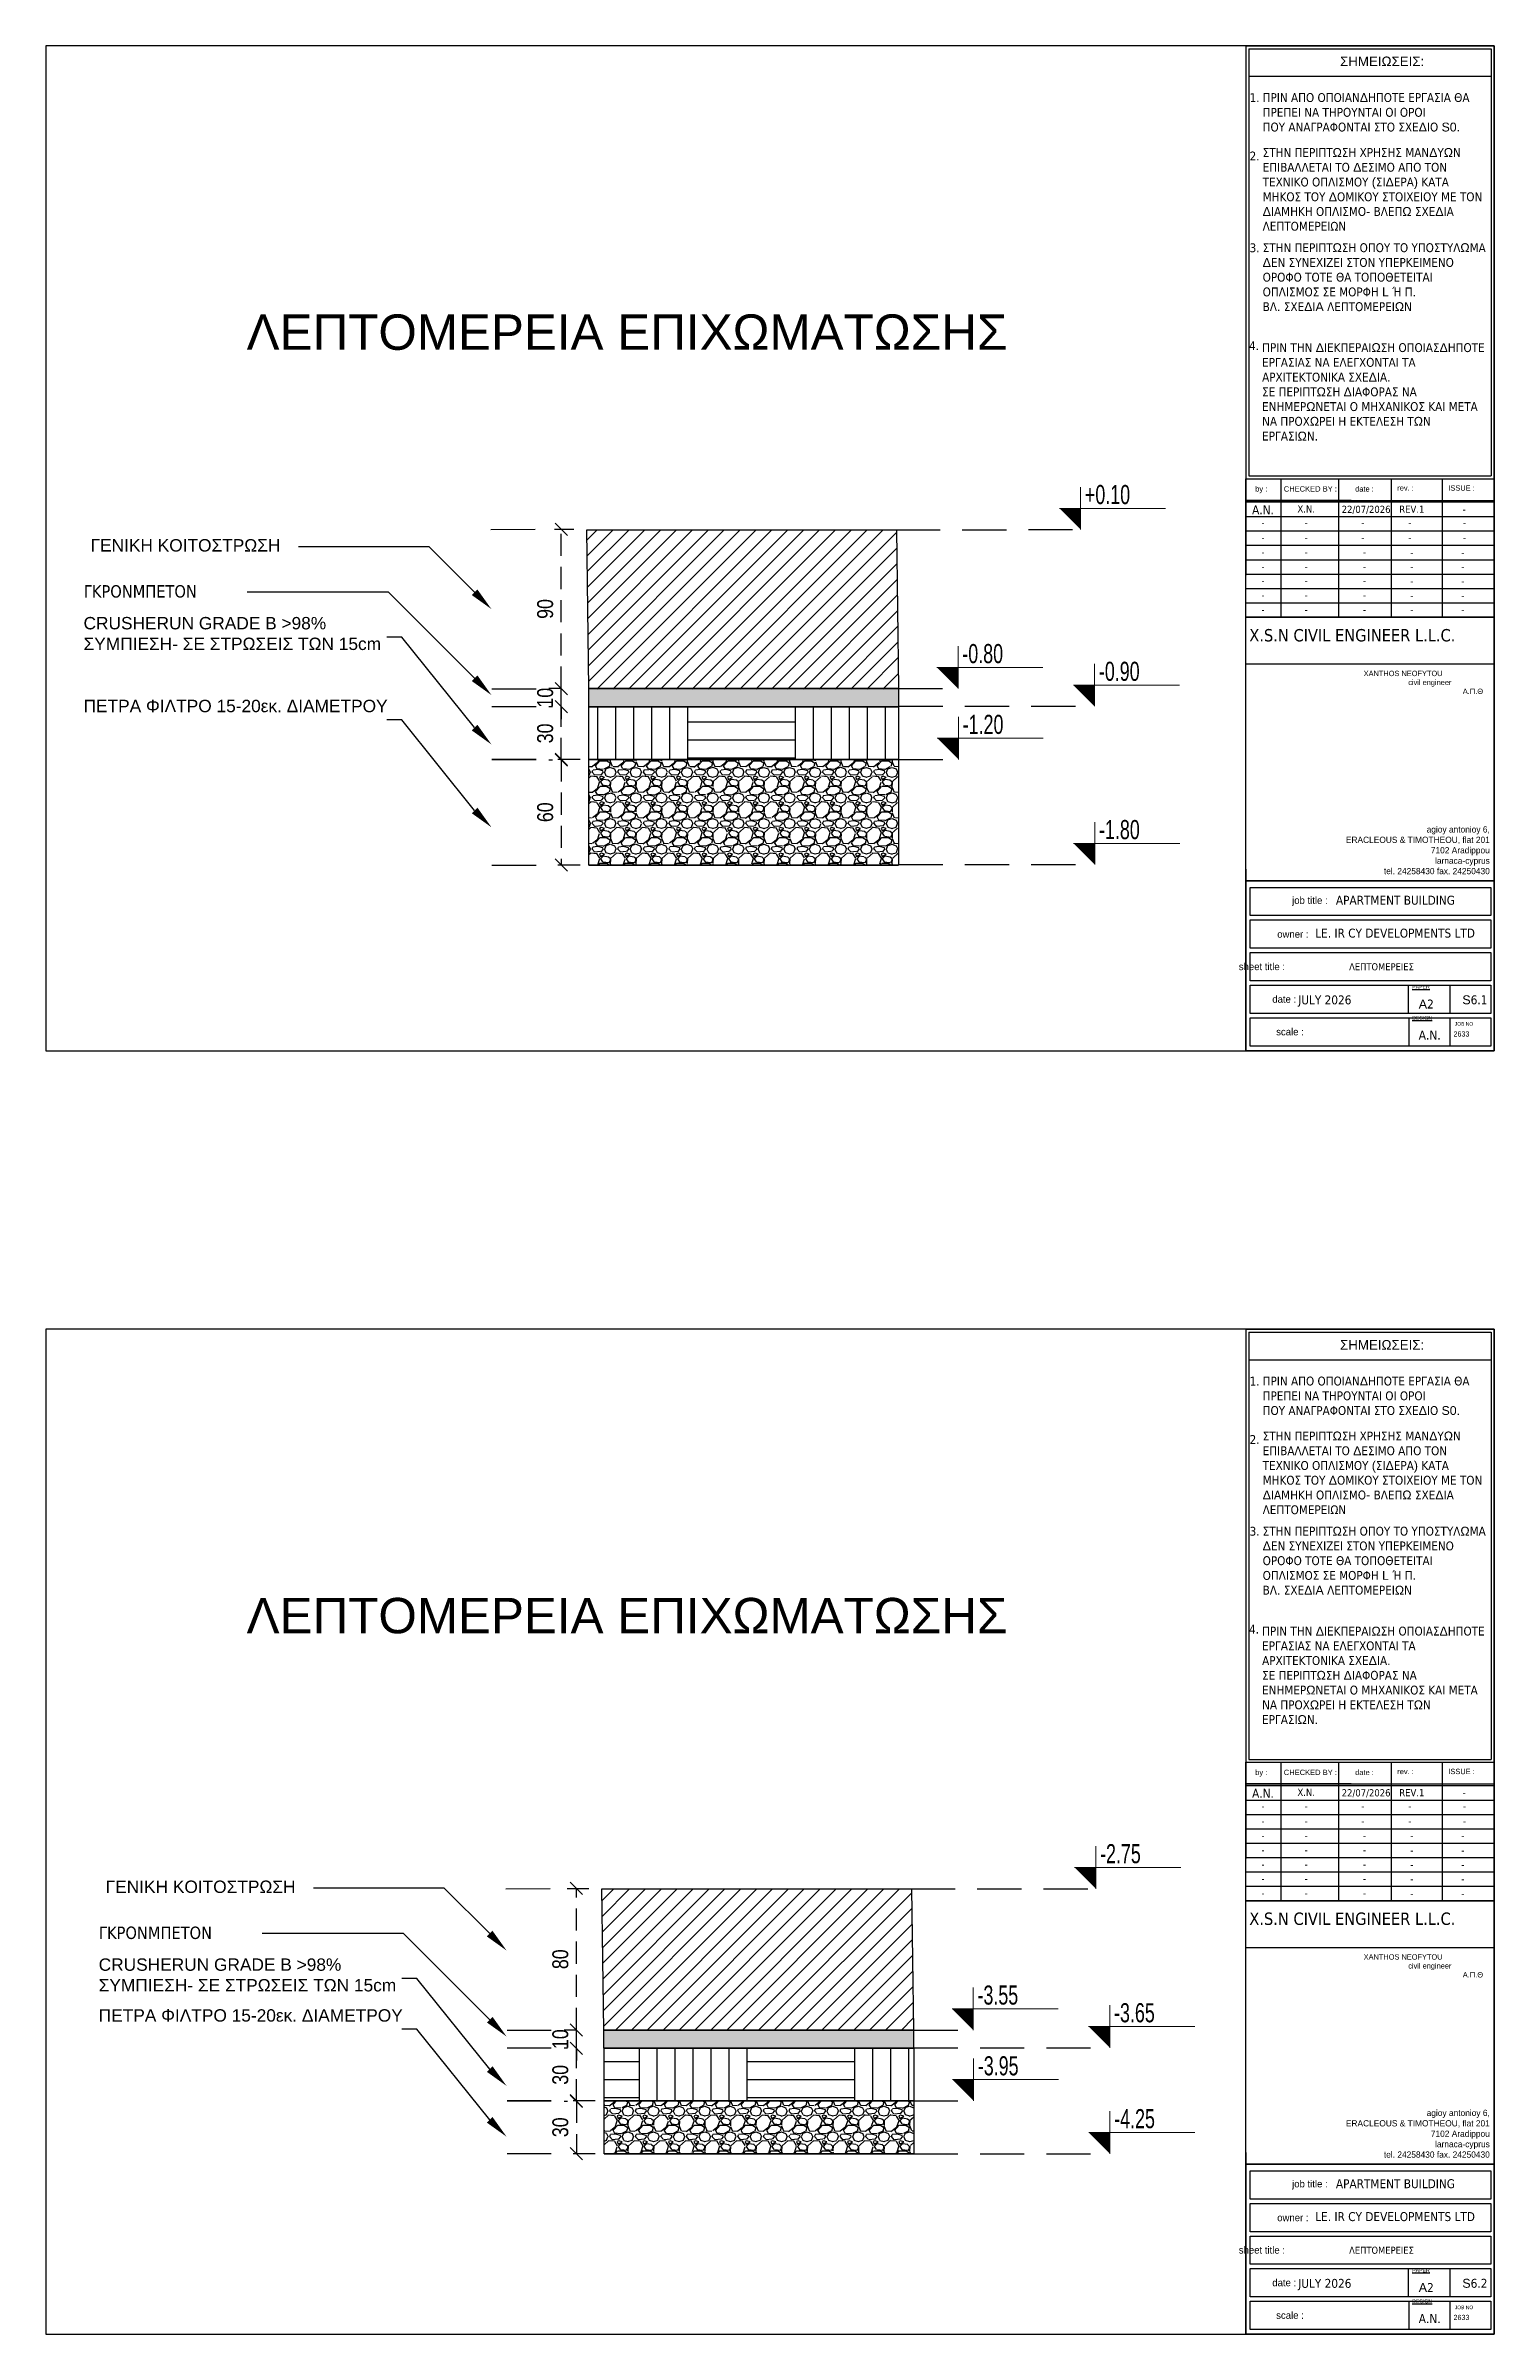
# Model space of a CAD drawing. Header units: millimetres. Extents: x -2171 to 1563, y -1758 to -1505.
# Drawn here: x -1830.8 to -1789.8, y -1656.3 to -1591.6 of the extents above; entities that cross this region are included whole.
import ezdxf

# ---------------------------------------------------------------- set-up
doc = ezdxf.new("R2010")
doc.units = ezdxf.units.MM
doc.header["$PDMODE"] = 32
doc.linetypes.add('DASHED2', pattern=[0.375, 0.25, -0.125])
doc.linetypes.add('HIDDEN', pattern=[0.375, 0.25, -0.125])
doc.layers.get('Defpoints').update_dxf_attribs({"color": 6})
for name, color, linetype in [('-S-A3 PAGE', 3, 'Continuous'), ('-S-DIMS', 2, 'Continuous'), ('-S-HATCH', 103, 'Continuous'), ('-S_TEXT', 3, 'Continuous'), ('ANOIGMATA', 7, 'Continuous'), ('Col_Det_Fill', 7, 'Continuous'), ('pinakaki', 153, 'Continuous'), ('Sect_Fill', 7, 'Continuous'), ('Text_Col_4', 7, 'Continuous')]:
    doc.layers.add(name, color=color, linetype=linetype)
doc.layers.add('dimension-in', color=1, linetype='Continuous', lineweight=9)
doc.layers.add('TEXT', color=20, linetype='Continuous', lineweight=13)
doc.styles.add('1-100', font='arial.ttf', dxfattribs={"width": 0.8})
doc.styles.get("Standard").update_dxf_attribs({"font": 'tahoma.ttf'})
doc.styles.add('ypsos', font='gr-s.shx', dxfattribs={"width": 0.7})
doc.dimstyles.new('Copy of 1-100', dxfattribs={"dimtxt": 0.18, "dimasz": 0.14, "dimexe": 0.14, "dimexo": 0.1, "dimgap": 0.09, "dimtad": 1, "dimdec": 0, "dimlfac": 100, "dimrnd": 5, "dimzin": 5, "dimdsep": 46, "dimtxsty": '1-100', "dimblk": 'OBLIQUE', "dimcen": 0.09, "dimclrd": 1, "dimclre": 1, "dimclrt": 2, "dimadec": 0, "dimazin": 0, "dimtfac": 1, "dimtdec": 0, "dimtix": 1, "dimtmove": 2, "dimatfit": 3, "dimfxl": 5, "dimfxlon": 1, "dimtolj": 1, "dimtzin": 5, "dimarcsym": 0})

msp = doc.modelspace()

# ---------------------------------------------------------------- texts
at = {"layer": '-S_TEXT', "char_height": 1, "attachment_point": 1}
for insert in [(-1825.096311003261, -1599.183474256541), (-1825.096311003265, -1635.453912614936)]:
    msp.add_mtext_dynamic_manual_height_columns('{\\fArial|b0|i0|c161|p34;ΛΕΠΤΟΜΕΡΕΙA\\fArial|b0|i0|c186|p34; \\fArial|b0|i0|c161|p34;ΕΠΙΧ\\fArial|b0|i0|c186|p34;Ω\\fArial|b0|i0|c161|p34;ΜΑΤ\\fArial|b0|i0|c186|p34;Ω\\fArial|b0|i0|c161|p34;ΣΗΣ}', width=26.52979636263626, gutter_width=1, heights=[0], dxfattribs=dict(at, insert=insert))
at = {"layer": 'ANOIGMATA', "char_height": 0.2, "width": 4.57510697880548, "attachment_point": 1}
for insert in [(-1793.926492556998, -1617.518009460443), (-1793.926492557002, -1653.788447818838)]:
    msp.add_mtext('{\\fTahoma|b0|i0|c161|p34;\\C7;ΛΕΠΤΟΜΕΡΕΙΕΣ}', dxfattribs=dict(at, insert=insert))
at = {"layer": 'ANOIGMATA', "char_height": 0.2523437499999999, "attachment_point": 1}
for s, insert in [('{\\fArial|b0|i0|c186|p34;S}6{\\fTahoma|b0|i0|c0|p34;.1}', (-1790.725734439921, -1618.426120904477)), ('{\\fArial|b0|i0|c186|p34;S}6{\\fTahoma|b0|i0|c0|p34;.2}', (-1790.725734439926, -1654.696559262872))]:
    msp.add_mtext_dynamic_manual_height_columns(s, width=10.89315710454935, gutter_width=1, heights=[0], dxfattribs=dict(at, insert=insert))

# ---------------------------------------------------------------- blocks, each defined once
blk = doc.blocks.new('_Oblique')
at = {"color": 0, "linetype": 'ByBlock', "lineweight": -2}
blk.add_line((-0.5, -0.5), (0.5, 0.5), dxfattribs=at)
blk = doc.blocks.new('*D2257')
at = {"layer": 'Defpoints', "color": 0, "ltscale": 0.5}
for p in [(4.194492846743944, 0.6785047684719561), (4.194492847398871, 0.6785047684719561), (4.194492847107787, 0.3778267288677548)]:
    blk.add_point(p, dxfattribs=at)
at = {"layer": 'Text_Col_4', "color": 1, "linetype": 'HIDDEN', "lineweight": -2, "ltscale": 0.5}
for p, q in [((4.144492846743944, 0.6785047684719561), (4.12449284739887, 0.6785047684719561)), ((4.144492847107787, 0.3778267288677548), (4.12449284739887, 0.3778267288677548))]:
    blk.add_line(p, q, dxfattribs=at)
at = {"layer": 'Text_Col_4', "color": 1, "linetype": 'DASHED2', "lineweight": -2, "ltscale": 0.5}
blk.add_line((4.194492847398871, 0.3778267288677548), (4.194492847398871, 0.6785047684719561), dxfattribs=at)
at = {"layer": 'Text_Col_4', "color": 1, "lineweight": -2, "ltscale": 0.5, "xscale": 0.07, "yscale": 0.07, "zscale": 0.07}
for p, rotation in [((4.194492847398871, 0.6785047684719561), 90), ((4.194492847398871, 0.3778267288677548), 270)]:
    blk.add_blockref('_Oblique', p, dxfattribs=dict(at, rotation=rotation))
at = {"layer": 'Text_Col_4', "color": 2, "ltscale": 0.5, "insert": (4.103510582733113, 0.5281657486698554), "char_height": 0.09, "attachment_point": 5, "rotation": 90, "style": '1-100'}
blk.add_mtext('\\A1;30', dxfattribs=at)
blk = doc.blocks.new('*D2258')
at = {"layer": 'Defpoints', "color": 0, "ltscale": 0.5}
for p in [(4.194492847486097, 0.7812000211309889), (4.194492847762628, 0.7812000211309889), (4.194492847762628, 0.6785047681081982)]:
    blk.add_point(p, dxfattribs=at)
at = {"layer": 'Text_Col_4', "color": 1, "linetype": 'HIDDEN', "lineweight": -2, "ltscale": 0.5}
for p, q in [((4.144492847486097, 0.7812000211309889), (4.124492847762628, 0.7812000211309889)), ((4.144492847762629, 0.6785047681081982), (4.124492847762628, 0.6785047681081982))]:
    blk.add_line(p, q, dxfattribs=at)
at = {"layer": 'Text_Col_4', "color": 1, "linetype": 'DASHED2', "lineweight": -2, "ltscale": 0.5}
for p, q in [((4.194492847762628, 0.7812000211309889), (4.194492847762628, 0.8512000211309889)), ((4.194492847762628, 0.6785047681081982), (4.194492847762628, 0.7812000211309889)), ((4.194492847762628, 0.6785047681081982), (4.194492847762628, 0.6085047681081981))]:
    blk.add_line(p, q, dxfattribs=at)
at = {"layer": 'Text_Col_4', "color": 1, "lineweight": -2, "ltscale": 0.5, "xscale": 0.07, "yscale": 0.07, "zscale": 0.07}
for p, rotation in [((4.194492847762628, 0.7812000211309889), 270), ((4.194492847762628, 0.6785047681081982), 90)]:
    blk.add_blockref('_Oblique', p, dxfattribs=dict(at, rotation=rotation))
at = {"layer": 'Text_Col_4', "color": 2, "ltscale": 0.5, "insert": (4.103541278867676, 0.7298523946195935), "char_height": 0.09, "attachment_point": 5, "rotation": 90, "style": '1-100'}
blk.add_mtext('\\A1;10', dxfattribs=at)
blk = doc.blocks.new('ypsos')
for p, q in [((5.68e-14, 0.3999999999999986), (0, 0)), ((-0.1999999999999886, 0.2000000000000028), (0.7999999999988177, 0.2000000000000028))]:
    blk.add_line(p, q)
blk.add_solid([(-0.1999999999999886, 0.2000000000000028), (0, 0.2000000000000028), (0, 0)])
at = {"style": 'ypsos', "width": 0.7}
blk.add_attdef('+10.00', (0.0400000000000205, 0.2399999999999949), '', height=0.18, dxfattribs=at)
blk = doc.blocks.new('*D2262')
at = {"layer": 'Defpoints', "color": 0, "ltscale": 0.5}
for p in [(4.350509688725853, 0.3812000211077051), (4.194492847107787, -0.2161047262565458), (4.350509688725853, -0.2161047262565458)]:
    blk.add_point(p, dxfattribs=at)
at = {"layer": 'Text_Col_4', "color": 1, "linetype": 'HIDDEN', "lineweight": -2, "ltscale": 0.5}
for p, q in [((4.300509688725853, 0.3812000211077051), (4.124492847107787, 0.3812000211077051)), ((4.300509688725853, -0.2161047262565458), (4.124492847107787, -0.2161047262565458))]:
    blk.add_line(p, q, dxfattribs=at)
at = {"layer": 'Text_Col_4', "color": 1, "linetype": 'DASHED2', "lineweight": -2, "ltscale": 0.5}
blk.add_line((4.194492847107787, 0.3812000211077051), (4.194492847107787, -0.2161047262565458), dxfattribs=at)
at = {"layer": 'Text_Col_4', "color": 1, "lineweight": -2, "ltscale": 0.5, "xscale": 0.07, "yscale": 0.07, "zscale": 0.07}
for p, rotation in [((4.194492847107787, 0.3812000211077051), 90), ((4.194492847107787, -0.2161047262565458), 270)]:
    blk.add_blockref('_Oblique', p, dxfattribs=dict(at, rotation=rotation))
at = {"layer": 'Text_Col_4', "color": 2, "ltscale": 0.5, "insert": (4.103541278212835, 0.08254764742557966), "char_height": 0.09, "attachment_point": 5, "rotation": 90, "style": '1-100'}
blk.add_mtext('\\A1;60', dxfattribs=at)
blk = doc.blocks.new('*D2264')
at = {"layer": 'Defpoints', "color": 0, "ltscale": 0.5}
for p in [(4.105806844641341, 1.681786451913151), (4.194492847486097, 1.681786451913151), (4.208772330398546, 0.7812000211309889)]:
    blk.add_point(p, dxfattribs=at)
at = {"layer": 'Text_Col_4', "color": 1, "linetype": 'HIDDEN', "lineweight": -2, "ltscale": 0.5}
for p, q in [((4.155806844641341, 1.681786451913151), (4.264492847486097, 1.681786451913151)), ((4.194492847486097, 0.7812000211309889), (4.124492847486096, 0.7812000211309889))]:
    blk.add_line(p, q, dxfattribs=at)
at = {"layer": 'Text_Col_4', "color": 1, "linetype": 'DASHED2', "lineweight": -2, "ltscale": 0.5}
blk.add_line((4.194492847486097, 0.7812000211309889), (4.194492847486097, 1.681786451913151), dxfattribs=at)
at = {"layer": 'Text_Col_4', "color": 1, "lineweight": -2, "ltscale": 0.5, "xscale": 0.07, "yscale": 0.07, "zscale": 0.07}
for p, rotation in [((4.194492847486097, 1.681786451913151), 90), ((4.194492847486097, 0.7812000211309889), 270)]:
    blk.add_blockref('_Oblique', p, dxfattribs=dict(at, rotation=rotation))
at = {"layer": 'Text_Col_4', "color": 2, "ltscale": 0.5, "insert": (4.103541278591145, 1.23149323652207), "char_height": 0.09, "attachment_point": 5, "rotation": 90, "style": '1-100'}
blk.add_mtext('\\A1;90', dxfattribs=at)
blk = doc.blocks.new('PINAKAKI')
at = {"layer": '-S-A3 PAGE', "ltscale": 5}
blk.add_line((121995.5876738163, -208359.2623571971), (121988.7328586294, -208359.2623571971), dxfattribs=at)
at = {"color": 0}
for p, q in [((121988.6503586294, -208358.3923881081), (121988.6503586294, -208373.35123203)), ((121988.6503586294, -208358.3923881081), (121995.6701738163, -208358.3923881081)), ((121995.6701738163, -208358.3923881081), (121995.6692643104, -208370.630777358)), ((121988.7328586294, -208358.4748881081), (121988.7328586293, -208370.548277358)), ((121988.7328586294, -208358.4748881081), (121995.5876738163, -208358.4748881081)), ((121995.5876738163, -208358.4748881081), (121995.5876738163, -208370.5482773581)), ((121988.6494491235, -208370.630777358), (121995.6692643104, -208370.6307773581)), ((121988.7319491235, -208370.548277358), (121995.5867643104, -208370.5482773581)), ((121989.6399553628, -208370.630777543), (121989.6399553628, -208374.5409348889)), ((121991.2801083954, -208374.5409348889), (121991.2801083954, -208370.630777543)), ((121992.7663834646, -208374.5409348889), (121992.7663834646, -208370.630777543)), ((121994.2078794727, -208374.5409348889), (121994.2078794727, -208370.630777543)), ((121991.6235522215, -208371.2401527138), (121988.6512681353, -208371.2401527138)), ((121988.6512681353, -208371.2401527138), (121995.6701738163, -208371.2401527138)), ((121995.6701738163, -208371.290933978), (121988.6512681353, -208371.290933978)), ((121995.6701738163, -208371.2401527138), (121995.6701738163, -208371.290933978)), ((121995.6701738163, -208375.8702169977), (121988.6512681353, -208375.8702169977)), ((121988.6512681353, -208381.6588557111), (121988.6512681353, -208386.7923881081)), ((121988.7739183393, -208382.9735327094), (121988.7739183393, -208382.1747345727)), ((121988.7739183393, -208383.89498105), (121988.7739183393, -208383.0961829134)), ((121988.7739183393, -208384.8164293907), (121988.7739183393, -208384.017631254)), ((121988.7739183393, -208385.7378777313), (121988.7739183393, -208384.9390795947)), ((121988.7739183393, -208386.659326072), (121988.7739183393, -208385.8605279354))]:
    blk.add_line(p, q, dxfattribs=at)
at = {"color": 3}
blk.add_line((121995.6701738163, -208372.4554367681), (121995.6701738163, -208374.5409348889), dxfattribs=at)
at = {"color": 0}
for points in [[(121988.6512681353, -208370.630777358), (121995.6701738163, -208370.630777358), (121995.6701738163, -208374.5409348889), (121988.6512681353, -208374.5409348889)], [(121988.6512681353, -208370.630777358), (121995.6701738163, -208370.630777358), (121995.6701738163, -208374.5409348889), (121988.6512681353, -208374.5409348889)], [(121988.6512681353, -208374.5409348889), (121995.6701738163, -208374.5409348889), (121995.6701738163, -208381.9879600119), (121988.6512681353, -208381.9879600119)], [(121988.6512681353, -208381.9879600119), (121995.6701738163, -208381.9879600119), (121995.6701738163, -208386.7923881081), (121988.6512681353, -208386.7923881081)]]:
    blk.add_lwpolyline(points, close=True, dxfattribs=at)
for points in [[(121988.6512681353, -208371.6971840919), (121995.6701738163, -208371.6971840919)], [(121988.6512681353, -208372.1034342058), (121995.6701738163, -208372.1034342058)], [(121988.6512681353, -208372.5096843196), (121995.6701738163, -208372.5096843196)], [(121988.6512681353, -208372.9159344335), (121995.6701738163, -208372.9159344335)], [(121988.6512681353, -208373.3221845473), (121995.6701738163, -208373.3221845473)], [(121988.6512681353, -208373.7284346612), (121995.6701738163, -208373.7284346612)], [(121988.6512681353, -208374.134684775), (121995.6701738163, -208374.134684775)], [(121988.7739183393, -208382.1747345727), (121995.5741577687, -208382.1747345727), (121995.5741577687, -208382.9735327094), (121988.7739183393, -208382.9735327094)], [(121988.7739183393, -208383.0961829134), (121995.5741577687, -208383.0961829134), (121995.5741577687, -208383.89498105), (121988.7739183393, -208383.89498105)], [(121988.7739183393, -208384.017631254), (121995.5741577687, -208384.017631254), (121995.5741577687, -208384.8164293907), (121988.7739183393, -208384.8164293907)], [(121988.7739183393, -208384.9390795947), (121995.5741577687, -208384.9390795947), (121995.5741577687, -208385.7378777313), (121988.7739183393, -208385.7378777313)], [(121993.2391118536, -208384.9390795947), (121993.2391118536, -208385.7378777313)], [(121994.4167598263, -208384.9390795947), (121994.4167598263, -208385.7378777313)], [(121988.7739183393, -208385.8605279354), (121995.5741577687, -208385.8605279354), (121995.5741577687, -208386.659326072), (121988.7739183393, -208386.659326072)], [(121993.2593617971, -208385.8605279354), (121993.2593617971, -208386.6593260192)], [(121994.4167598263, -208385.8605279354), (121994.4167598263, -208386.659326072)]]:
    blk.add_lwpolyline(points, dxfattribs=at)
blk.add_lwpolyline([(121988.6512681353, -208374.5409348889), (121995.6701738163, -208374.5409348889)])
at = {"layer": '-S_TEXT', "color": 3}
for s, p in [('1.', (121988.7546788662, -208359.9831307867)), ('2.', (121988.7546788662, -208361.6331665727)), ('3.', (121988.7546788662, -208364.225599413)), ('4.', (121988.7386840618, -208366.9942377883))]:
    blk.add_text(s, height=0.25, dxfattribs=at).set_placement(p)
at = {"layer": '-S_TEXT', "color": 3, "char_height": 0.25, "attachment_point": 1}
for s, insert in [('ΠΡΙΝ ΑΠΟ ΟΠΟΙΑΝ{\\fArial|b0|i0|c186|p34;Δ}ΗΠΟΤΕ ΕΡΓΑΣΙΑ ΘΑ ΠΡΕΠΕΙ ΝΑ ΤΗΡΟΥΝΤΑΙ ΟΙ ΟΡΟΙ\\PΠΟΥ ΑΝΑΓΡΑΦΟΝΤΑΙ ΣΤΟ ΣΧΕ{\\fArial|b0|i0|c186|p34;Δ}ΙΟ {\\fArial|b0|i0|c186|p34;S0.}', (121989.1233472303, -208359.7307733404)), ('ΣΤΗΝ ΠΕΡΙΠΤ{\\fArial|b0|i0|c186|p34;Ω}ΣΗ ΧΡΗΣΗΣ ΜΑΝ{\\fArial|b0|i0|c186|p34;Δ}Υ{\\fArial|b0|i0|c186|p34;Ω}Ν ΕΠΙΒΑΛΛΕΤΑΙ ΤΟ {\\fArial|b0|i0|c186|p34;Δ}ΕΣΙΜΟ ΑΠΟ ΤΟΝ ΤΕΧΝΙΚΟ ΟΠΛΙΣΜΟΥ {\\fArial|b0|i0|c186|p34;(}ΣΙ{\\fArial|b0|i0|c186|p34;Δ}ΕΡΑ{\\fArial|b0|i0|c186|p34;) }ΚΑΤΑ ΜΗΚΟΣ ΤΟΥ {\\fArial|b0|i0|c186|p34;Δ}ΟΜΙΚΟΥ ΣΤΟΙΧΕΙΟΥ ΜΕ ΤΟΝ {\\fArial|b0|i0|c186|p34;Δ}ΙΑΜΗΚΗ ΟΠΛΙΣΜΟ{\\fArial|b0|i0|c186|p34;- }ΒΛΕΠ{\\fArial|b0|i0|c186|p34;Ω }ΣΧΕ{\\fArial|b0|i0|c186|p34;Δ}ΙΑ ΛΕΠΤΟΜΕΡΕΙΩΝ', (121989.1233472303, -208361.2838789221)), ('ΣΤΗΝ ΠΕΡΙΠΤ{\\fArial|b0|i0|c186|p34;Ω}ΣΗ ΟΠΟΥ ΤΟ ΥΠΟΣΤΥΛ{\\fArial|b0|i0|c186|p34;Ω}ΜΑ {\\fArial|b0|i0|c186|p34;Δ}ΕΝ ΣΥΝΕΧΙΖΕΙ ΣΤΟΝ ΥΠΕΡΚΕΙΜΕΝΟ ΟΡΟΦΟ ΤΟΤΕ ΘΑ ΤΟΠΟΘΕΤΕΙΤΑΙ ΟΠΛΙΣΜΟΣ ΣΕ ΜΟΡΦΗ {\\fArial|b0|i0|c186|p34;L }Ή Π{\\fArial|b0|i0|c186|p34;.  \\P}ΒΛ{\\fArial|b0|i0|c186|p34;. }ΣΧΕ{\\fArial|b0|i0|c186|p34;Δ}Ι{\\fArial|b0|i0|c186|p34;A }ΛΕΠΤΟΜΕΡΕΙ{\\fArial|b0|i0|c186|p34;Ω}Ν', (121989.1233472303, -208363.9732419667)), ('ΠΡΙΝ ΤΗΝ {\\fArial|b0|i0|c186|p34;Δ}ΙΕΚΠΕΡΑΙ{\\fArial|b0|i0|c186|p34;Ω}ΣΗ ΟΠΟΙΑΣ{\\fArial|b0|i0|c186|p34;Δ}ΗΠΟΤΕ ΕΡΓΑΣΙΑΣ ΝΑ ΕΛΕΓΧΟΝΤΑΙ ΤΑ ΑΡΧΙΤΕΚΤΟΝΙΚΑ ΣΧΕ{\\fArial|b0|i0|c186|p34;Δ}ΙΑ{\\fArial|b0|i0|c186|p34;.\\P}ΣΕ ΠΕΡΙΠΤ{\\fArial|b0|i0|c186|p34;Ω}ΣΗ {\\fArial|b0|i0|c186|p34;Δ}ΙΑΦΟΡΑΣ ΝΑ ΕΝΗΜΕΡ{\\fArial|b0|i0|c186|p34;Ω}ΝΕΤΑΙ Ο ΜΗΧΑΝΙΚΟΣ ΚΑΙ ΜΕΤΑ ΝΑ ΠΡΟΧ{\\fArial|b0|i0|c186|p34;Ω}ΡΕΙ Η ΕΚΤΕΛΕΣΗ Τ{\\fArial|b0|i0|c186|p34;Ω}Ν ΕΡΓΑΣΙ{\\fArial|b0|i0|c186|p34;Ω}Ν{\\fArial|b0|i0|c186|p34;.}', (121989.1073524259, -208366.7968529643))]:
    blk.add_mtext_dynamic_manual_height_columns(s, width=6.386214127938729, gutter_width=1, heights=[0], dxfattribs=dict(at, insert=insert))
at = {"layer": 'ANOIGMATA', "attachment_point": 1}
for s, insert, char_height, width in [('\\pi4.5494;{\\fBankGothic Lt BT|b0|i0|c0|p34;\\H1.5x;\\C7;XANTHOS NEOFYTOU\\P\\pi5.8103;civil engineer\\P\\pi7.351;\\fArial|b0|i0|c161|p34;Α.Π.Θ}', (121987.4291547568, -208376.0543078985), 0.1009375, 7.917104010298632), ('\\pxqr;{\\fBankGothic Lt BT|b0|i0|c161|p34;\\H1.1667x;\\C0;agioy antonioy 6,\\PERACLEOUS & TIMOTHEOU, flat 201\\P7102 Aradippou\\Plarnaca-cyprus\\Ptel. 24258430 fax. 24250430}', (121987.4865825967, -208380.4489311611), 0.1514062499999999, 8.058410240375451), ('\\pxqr;{\\fBankGothic Lt BT|b0|i0|c0|p34;\\H1.5x;\\C7; \\H1.3333x; job title :}', (121987.6224889938, -208382.4408146396), 0.1009375, 3.338181015059476), ('\\A1;\\pxql;{\\H0.99983x;\\C7;APARTMENT BUILDING  \\H0.75013x;  }', (121991.193385802, -208382.4124448919), 0.25234375, 5.347582980680955), ('\\pxqr;{\\fBankGothic Lt BT|b0|i0|c0|p34;\\H1.5x;\\C7; \\H1.3333x; owner :}', (121987.0814779422, -208383.3965878989), 0.1009375, 3.338181015059476), ('\\A1;{\\C7;LE. IR CY DEVELOPMENTS LTD  }', (121990.6089995296, -208383.3417880979), 0.2523, 5.347582980680955), ('{\\fBankGothic Lt BT|b0|i0|c0|p34;\\C7;     sheet title :}', (121988.0735354214, -208384.3125769621), 0.201875, 3.338181015059476), ('\\pxi8.03;{\\fBankGothic Lt BT|b0|i0|c161|p34;\\H0.5x;\\L\\C7;PAPER\\H2x;\\l }', (121991.643298702, -208384.93263362), 0.2125, 3.513874752694186), ('\\pxqr;{\\fBankGothic Lt BT|b0|i0|c0|p34;\\C7; date :}', (121986.7326816766, -208385.2340253028), 0.201875, 3.338181015059476), ('{\\fTahoma|b0|i0|c0|p34;\\C7;JULY 2026}', (121990.1265747862, -208385.2288614734), 0.25234375, 4.57510697880548), ('\\pxqr;{\\fBankGothic Lt BT|b0|i0|c0|p34;\\C7; scale :}', (121986.947442379, -208386.1554736434), 0.201875, 3.338181015059476), ('\\pxi8.03;{\\fBankGothic Lt BT|b0|i0|c0|p34;\\H0.5x;\\L\\C7;DESIGN\\H2x;\\l }', (121991.643298702, -208385.808286664), 0.2125, 3.513874752694186), ('\\pxi8.03;{\\fBankGothic Lt BT|b0|i0|c161|p34;\\C7;2\\fBankGothic Lt BT|b0|i0|c0|p34;633}', (121993.339441982, -208386.2441873107), 0.14671265625, 4.852046105388949), ('\\pxi8.03;{\\fBankGothic Lt BT|b0|i0|c0|p34;\\C7;JOB NO}', (121993.744359435, -208385.9835354271), 0.1009375, 3.338181015059476)]:
    blk.add_mtext(s, dxfattribs=dict(at, insert=insert, char_height=char_height, width=width))
at = {"layer": 'ANOIGMATA', "char_height": 0.2523437499999999, "attachment_point": 1}
for s, insert in [('{\\fArial|b0|i0|c186|p34;A}2', (121993.53538842, -208385.3466339019)), ('A{\\fArial|b0|i0|c186|p34;.}N{\\fArial|b0|i0|c186|p34;.}', (121993.53538842, -208386.2222869459))]:
    blk.add_mtext_dynamic_manual_height_columns(s, width=10.89315710454935, gutter_width=1, heights=[0], dxfattribs=dict(at, insert=insert))
at = {"layer": 'pinakaki', "ltscale": 0.005, "insert": (121991.3101036036, -208358.6978146389), "char_height": 0.2695536878281153, "width": 6.674672244778185, "attachment_point": 1}
blk.add_mtext('{\\fArial|b0|i0|c161|p34;ΣΗΜΕΙΩΣΕΙΣ:}', dxfattribs=at)
at = {"layer": 'TEXT', "color": 0, "attachment_point": 1}
for s, insert, char_height, width in [('\\pxqc;{\\fTahoma|b0|i0|c0|p34;\\C7;A\\fTahoma|b0|i0|c161|p34;.\\fTahoma|b0|i0|c0|p34;N\\fTahoma|b0|i0|c161|p34;.}', (121988.6250779645, -208371.3792266562), 0.2539063211588655, 1.015625284635462), ('\\pxqc;{\\fBankGothic Lt BT|b0|i0|c161|p34;\\C7;by :}', (121988.6250779645, -208370.8388000668), 0.1523437926953193, 0.9175081833359864), ('\\pxqc;{\\fArial|b0|i0|c186|p34;\\C7;CHECKED BY\\fBankGothic Lt BT|b0|i0|c161|p34; :}', (121989.2008721106, -208370.8388000668), 0.1523437926953193, 2.539063211588655), ('\\pxqc;{\\fTahoma|b0|i0|c0|p34;\\H0.8x;\\C7;X.N.}', (121989.0844890099, -208371.3792266562), 0.2539063211588655, 2.539063211588655), ('\\pxqc;{\\fBankGothic Lt BT|b0|i0|c0|p34;\\C7;date :}', (121990.7316831572, -208370.8388000668), 0.1523437926953193, 2.539063211588655), ('{\\fBankGothic Lt BT|b0|i0|c161|p34;\\C7;rev\\fBankGothic Lt BT|b0|i0|c0|p34;.\\fBankGothic Lt BT|b0|i0|c161|p34; :}', (121992.9293521711, -208370.8124670319), 0.1523437926953193, 2.539063211588655), ('{\\fBankGothic Lt BT|b0|i0|c0|p34;\\C7;ISSUE\\fBankGothic Lt BT|b0|i0|c161|p34; :}', (121994.3708481792, -208370.8124670319), 0.1523437926953193, 2.539063211588655), ('\\pxqc;{\\fTahoma|b0|i0|c0|p34;\\H0.8x;\\C7;-}', (121988.6250779645, -208371.7678329922), 0.2539063211588655, 1.015625284635462), ('\\pxqc;{\\fTahoma|b0|i0|c0|p34;\\H0.8x;\\C7;-}', (121989.0844890099, -208371.7678329922), 0.2539063211588655, 2.539063211588655), ('{\\fTahoma|b0|i0|c0|p34;\\C7;22\\fTahoma|b0|i0|c161|p34;/\\fTahoma|b0|i0|c0|p34;07\\fTahoma|b0|i0|c161|p34;/202\\fTahoma|b0|i0|c0|p34;6}', (121991.3571010353, -208371.3908941247), 0.2031250569270924, 1.353071135829669), ('\\pxqc;{\\fTahoma|b0|i0|c0|p34;\\H0.8x;\\C7;   -}', (121990.5707640791, -208371.7678329922), 0.2539063211588655, 2.539063211588655), ('\\pxqc;{\\fTahoma|b0|i0|c0|p34;\\H0.8x;\\C7;REV.1}', (121992.7060415569, -208371.3880286831), 0.2539063211588655, 1.267534205505906), ('\\pxqc;{\\fTahoma|b0|i0|c0|p34;\\H0.8x;\\C7;-}', (121992.0122600872, -208371.7678329922), 0.2539063211588655, 2.539063211588655), ('\\pxqc;{\\fTahoma|b0|i0|c0|p34;\\H0.8x;\\C7; \\fTahoma|b0|i0|c161|p34;-}', (121994.147537565, -208371.3880286831), 0.2539063211588655, 1.267534205505906), ('\\pxqc;{\\fTahoma|b0|i0|c0|p34;\\H0.8x;\\C7;-}', (121993.5582813032, -208371.7678329922), 0.2539063211588655, 2.539063211588655), ('\\pxqc;{\\fTahoma|b0|i0|c0|p34;\\H0.8x;\\C7;-}', (121988.6250779645, -208372.1917268839), 0.2539063211588655, 1.015625284635462), ('\\pxqc;{\\fTahoma|b0|i0|c0|p34;\\H0.8x;\\C7;-}', (121989.0844890099, -208372.1917268839), 0.2539063211588655, 2.539063211588655), ('\\pxqc;{\\fTahoma|b0|i0|c0|p34;\\H0.8x;\\C7;   -}', (121990.5707640791, -208372.1917268839), 0.2539063211588655, 2.539063211588655), ('\\pxqc;{\\fTahoma|b0|i0|c0|p34;\\H0.8x;\\C7;-}', (121992.0122600872, -208372.1917268839), 0.2539063211588655, 2.539063211588655), ('\\pxqc;{\\fTahoma|b0|i0|c0|p34;\\H0.8x;\\C7;-}', (121993.5582813032, -208372.1917268839), 0.2539063211588655, 2.539063211588655), ('\\pxqc;{\\fTahoma|b0|i0|c0|p34;\\H0.8x;\\C7;-}', (121988.6250779645, -208372.5979769978), 0.2539063211588655, 1.015625284635462), ('\\pxqc;{\\fTahoma|b0|i0|c0|p34;\\H0.8x;\\C7;-}', (121988.6250779645, -208373.0042271116), 0.2539063211588655, 1.015625284635462), ('\\pxqc;{\\fTahoma|b0|i0|c0|p34;\\H0.8x;\\C7;-}', (121989.0844890099, -208372.5979769978), 0.2539063211588655, 2.539063211588655), ('\\pxqc;{\\fTahoma|b0|i0|c0|p34;\\H0.8x;\\C7;-}', (121989.0844890099, -208373.0042271116), 0.2539063211588655, 2.539063211588655), ('\\pxqc;{\\fTahoma|b0|i0|c0|p34;\\H0.8x;\\C7;-}', (121990.7316831572, -208372.5979769978), 0.2539063211588655, 2.539063211588655), ('\\pxqc;{\\fTahoma|b0|i0|c0|p34;\\H0.8x;\\C7;-}', (121990.7316831572, -208373.0042271116), 0.2539063211588655, 2.539063211588655), ('\\pxqc;{\\fTahoma|b0|i0|c161|p34;\\H0.8x;\\C7;-}', (121992.7060415569, -208372.6067790247), 0.2539063211588655, 1.267534205505906), ('\\pxqc;{\\fTahoma|b0|i0|c161|p34;\\H0.8x;\\C7;-}', (121992.7060415569, -208373.0130291386), 0.2539063211588655, 1.267534205505906), ('\\pxqc;{\\fTahoma|b0|i0|c161|p34;\\H0.8x;\\C7;-}', (121994.147537565, -208372.6067790247), 0.2539063211588655, 1.267534205505906), ('\\pxqc;{\\fTahoma|b0|i0|c161|p34;\\H0.8x;\\C7;-}', (121994.147537565, -208373.0130291386), 0.2539063211588655, 1.267534205505906), ('\\pxqc;{\\fTahoma|b0|i0|c0|p34;\\H0.8x;\\C7;-}', (121988.6250779645, -208373.4104772255), 0.2539063211588655, 1.015625284635462), ('\\pxqc;{\\fTahoma|b0|i0|c0|p34;\\H0.8x;\\C7;-}', (121988.6250779645, -208373.8167273393), 0.2539063211588655, 1.015625284635462), ('\\pxqc;{\\fTahoma|b0|i0|c0|p34;\\H0.8x;\\C7;-}', (121989.0844890099, -208373.4104772255), 0.2539063211588655, 2.539063211588655), ('\\pxqc;{\\fTahoma|b0|i0|c0|p34;\\H0.8x;\\C7;-}', (121989.0844890099, -208373.8167273393), 0.2539063211588655, 2.539063211588655), ('\\pxqc;{\\fTahoma|b0|i0|c0|p34;\\H0.8x;\\C7;-}', (121990.7316831572, -208373.4104772255), 0.2539063211588655, 2.539063211588655), ('\\pxqc;{\\fTahoma|b0|i0|c0|p34;\\H0.8x;\\C7;-}', (121990.7316831572, -208373.8167273393), 0.2539063211588655, 2.539063211588655), ('\\pxqc;{\\fTahoma|b0|i0|c161|p34;\\H0.8x;\\C7;-}', (121992.7060415569, -208373.4192792524), 0.2539063211588655, 1.267534205505906), ('\\pxqc;{\\fTahoma|b0|i0|c161|p34;\\H0.8x;\\C7;-}', (121992.7060415569, -208373.8255293663), 0.2539063211588655, 1.267534205505906), ('\\pxqc;{\\fTahoma|b0|i0|c161|p34;\\H0.8x;\\C7;-}', (121994.147537565, -208373.4192792524), 0.2539063211588655, 1.267534205505906), ('\\pxqc;{\\fTahoma|b0|i0|c161|p34;\\H0.8x;\\C7;-}', (121994.147537565, -208373.8255293663), 0.2539063211588655, 1.267534205505906), ('\\pxqc;{\\fTahoma|b0|i0|c0|p34;\\H0.8x;\\C7;-}', (121988.6250779645, -208374.2229774532), 0.2539063211588655, 1.015625284635462), ('\\pxqc;{\\fTahoma|b0|i0|c0|p34;\\H0.8x;\\C7;-}', (121989.0844890099, -208374.2229774532), 0.2539063211588655, 2.539063211588655), ('\\pxqc;{\\fTahoma|b0|i0|c0|p34;\\H0.8x;\\C7;-}', (121990.7316831572, -208374.2229774532), 0.2539063211588655, 2.539063211588655), ('\\pxqc;{\\fTahoma|b0|i0|c161|p34;\\H0.8x;\\C7;-}', (121992.7060415569, -208374.2317794801), 0.2539063211588655, 1.267534205505906), ('\\pxqc;{\\fTahoma|b0|i0|c161|p34;\\H0.8x;\\C7;-}', (121994.147537565, -208374.2317794801), 0.2539063211588655, 1.267534205505906), ('X.S.N CIVIL ENGINEER L.L.C.\\P', (121988.745567316, -208374.8749869092), 0.35, 6.922072355635464)]:
    blk.add_mtext(s, dxfattribs=dict(at, insert=insert, char_height=char_height, width=width))
at = {"layer": 'TEXT', "insert": (121992.7060415569, -208371.3880286831), "char_height": 0.2539063211588655, "width": 1.267534205505906, "attachment_point": 1}
blk.add_mtext('{\\fTahoma|b0|i0|c0|p34;\\H0.8x;\\C7; }', dxfattribs=at)
blk = doc.blocks.new('*D2302')
at = {"layer": 'Defpoints', "color": 0, "ltscale": 0.5}
for p in [(2.70139164586476, 0.9296094947310394), (2.701391646519596, 0.9296094947310394), (2.701391646228558, 0.6289314551268035)]:
    blk.add_point(p, dxfattribs=at)
at = {"layer": 'Text_Col_4', "color": 1, "linetype": 'HIDDEN', "lineweight": -2, "ltscale": 0.5}
for p, q in [((2.65139164586476, 0.9296094947310394), (2.631391646519596, 0.9296094947310394)), ((2.651391646228558, 0.6289314551268035), (2.631391646519596, 0.6289314551268035))]:
    blk.add_line(p, q, dxfattribs=at)
at = {"layer": 'Text_Col_4', "color": 1, "linetype": 'DASHED2', "lineweight": -2, "ltscale": 0.5}
blk.add_line((2.701391646519596, 0.6289314551268035), (2.701391646519596, 0.9296094947310394), dxfattribs=at)
at = {"layer": 'Text_Col_4', "color": 1, "lineweight": -2, "ltscale": 0.5, "xscale": 0.07, "yscale": 0.07, "zscale": 0.07}
for p, rotation in [((2.701391646519596, 0.9296094947310394), 90), ((2.701391646519596, 0.6289314551268035), 270)]:
    blk.add_blockref('_Oblique', p, dxfattribs=dict(at, rotation=rotation))
at = {"layer": 'Text_Col_4', "color": 2, "ltscale": 0.5, "insert": (2.610409381853839, 0.7792704749289214), "char_height": 0.09, "attachment_point": 5, "rotation": 90, "style": '1-100'}
blk.add_mtext('\\A1;30', dxfattribs=at)
blk = doc.blocks.new('*D2303')
at = {"layer": 'Defpoints', "color": 0, "ltscale": 0.5}
for p in [(2.701391646606908, 1.032304747390071), (2.701391646883394, 1.032304747390071), (2.701391646883394, 0.9296094943672415)]:
    blk.add_point(p, dxfattribs=at)
at = {"layer": 'Text_Col_4', "color": 1, "linetype": 'DASHED2', "lineweight": -2, "ltscale": 0.5}
for p, q in [((2.701391646883394, 1.032304747390071), (2.701391646883394, 1.102304747390072)), ((2.701391646883394, 0.9296094943672415), (2.701391646883394, 1.032304747390071)), ((2.701391646883394, 0.9296094943672415), (2.701391646883394, 0.8596094943672414))]:
    blk.add_line(p, q, dxfattribs=at)
at = {"layer": 'Text_Col_4', "color": 1, "linetype": 'HIDDEN', "lineweight": -2, "ltscale": 0.5}
for p, q in [((2.651391646606908, 1.032304747390071), (2.631391646883394, 1.032304747390071)), ((2.651391646883394, 0.9296094943672415), (2.631391646883394, 0.9296094943672415))]:
    blk.add_line(p, q, dxfattribs=at)
at = {"layer": 'Text_Col_4', "color": 1, "lineweight": -2, "ltscale": 0.5, "xscale": 0.07, "yscale": 0.07, "zscale": 0.07}
for p, rotation in [((2.701391646883394, 1.032304747390071), 270), ((2.701391646883394, 0.9296094943672415), 90)]:
    blk.add_blockref('_Oblique', p, dxfattribs=dict(at, rotation=rotation))
at = {"layer": 'Text_Col_4', "color": 2, "ltscale": 0.5, "insert": (2.610440077988442, 0.9809571208786565), "char_height": 0.09, "attachment_point": 5, "rotation": 90, "style": '1-100'}
blk.add_mtext('\\A1;10', dxfattribs=at)
blk = doc.blocks.new('*D2304')
at = {"layer": 'Defpoints', "color": 0, "ltscale": 0.5}
for p in [(2.857408487846669, 0.6323047473667884), (2.701391646228558, 0.3336523736846857), (2.857408487846669, 0.3336523736846857)]:
    blk.add_point(p, dxfattribs=at)
at = {"layer": 'Text_Col_4', "color": 1, "linetype": 'HIDDEN', "lineweight": -2, "ltscale": 0.5}
for p, q in [((2.807408487846669, 0.6323047473667884), (2.631391646228558, 0.6323047473667884)), ((2.807408487846669, 0.3336523736846857), (2.631391646228558, 0.3336523736846857))]:
    blk.add_line(p, q, dxfattribs=at)
at = {"layer": 'Text_Col_4', "color": 1, "linetype": 'DASHED2', "lineweight": -2, "ltscale": 0.5}
blk.add_line((2.701391646228558, 0.6323047473667884), (2.701391646228558, 0.3336523736846857), dxfattribs=at)
at = {"layer": 'Text_Col_4', "color": 1, "lineweight": -2, "ltscale": 0.5, "xscale": 0.07, "yscale": 0.07, "zscale": 0.07}
for p, rotation in [((2.701391646228558, 0.6323047473667884), 90), ((2.701391646228558, 0.3336523736846857), 270)]:
    blk.add_blockref('_Oblique', p, dxfattribs=dict(at, rotation=rotation))
at = {"layer": 'Text_Col_4', "color": 2, "ltscale": 0.5, "insert": (2.610409381562801, 0.4829785605257371), "char_height": 0.09, "attachment_point": 5, "rotation": 90, "style": '1-100'}
blk.add_mtext('\\A1;30', dxfattribs=at)
blk = doc.blocks.new('*D2305')
at = {"layer": 'Defpoints', "color": 0, "ltscale": 0.5}
for p in [(2.598426160849613, 1.832897223912732), (2.701391646606908, 1.832897223912732), (2.715671129519251, 1.032304747390071)]:
    blk.add_point(p, dxfattribs=at)
at = {"layer": 'Text_Col_4', "color": 1, "linetype": 'HIDDEN', "lineweight": -2, "ltscale": 0.5}
for p, q in [((2.648426160849612, 1.832897223912732), (2.771391646606908, 1.832897223912732)), ((2.701391646606908, 1.032304747390071), (2.631391646606908, 1.032304747390071))]:
    blk.add_line(p, q, dxfattribs=at)
at = {"layer": 'Text_Col_4', "color": 1, "linetype": 'DASHED2', "lineweight": -2, "ltscale": 0.5}
blk.add_line((2.701391646606908, 1.032304747390071), (2.701391646606908, 1.832897223912732), dxfattribs=at)
at = {"layer": 'Text_Col_4', "color": 1, "lineweight": -2, "ltscale": 0.5, "xscale": 0.07, "yscale": 0.07, "zscale": 0.07}
for p, rotation in [((2.701391646606908, 1.832897223912732), 90), ((2.701391646606908, 1.032304747390071), 270)]:
    blk.add_blockref('_Oblique', p, dxfattribs=dict(at, rotation=rotation))
at = {"layer": 'Text_Col_4', "color": 2, "ltscale": 0.5, "insert": (2.610440077711955, 1.432600985651402), "char_height": 0.09, "attachment_point": 5, "rotation": 90, "style": '1-100'}
blk.add_mtext('\\A1;80', dxfattribs=at)
blk = doc.blocks.new('A$C04C47467')
at = {"layer": '-S-HATCH', "linetype": 'Continuous', "transparency": 33554687}
h = blk.add_hatch(dxfattribs=at)
h.set_pattern_fill('ANSI31', color=8, scale=0.02)
h.set_pattern_definition([(45, (-24080.63374670443, 41471.23926664217), (-0.04490128060534576, 0.04490128060534576), [])])
h.paths.add_polyline_path([(4.338822629757408, 1.678594431596364), (6.089558737705295, 1.678594431596364), (6.100033596407431, 0.7785047684777768), (4.349297488459544, 0.7785047684777768)])
h = blk.add_hatch(color=8, dxfattribs=at)
h.dxf.hatch_style = 1
h.paths.add_polyline_path([(4.349297488459544, 0.781200021130988), (6.100033596407431, 0.781200021130988), (6.100033596407431, 0.6785047684719561), (4.349297488459544, 0.6785047684719561)])
at = {"layer": 'Sect_Fill', "linetype": 'Continuous', "ltscale": 0.5}
h = blk.add_hatch(dxfattribs=at)
h.set_pattern_fill('AR-PARQ1', color=253, scale=0.002)
h.set_pattern_definition([(90, (-23719.95881937188, 41964.89828030868), (-0.6096, 0.6096), [0.6096, -0.6096]), (90, (-23719.85721937187, 41964.89828030868), (-0.6096, 0.6096), [0.6096, -0.6096]), (90, (-23719.75561937187, 41964.89828030868), (-0.6096, 0.6096), [0.6096, -0.6096]), (90, (-23719.65401937186, 41964.89828030868), (-0.6096, 0.6096), [0.6096, -0.6096]), (90, (-23719.55241937187, 41964.89828030868), (-0.6096, 0.6096), [0.6096, -0.6096]), (90, (-23719.45081937188, 41964.89828030868), (-0.6096, 0.6096), [0.6096, -0.6096]), (90, (-23719.34921937187, 41964.89828030868), (-0.6096, 0.6096), [0.6096, -0.6096]), (0, (-23719.95881937188, 41965.5078803087), (0.6096, -0.6096), [0.6096, -0.6096]), (0, (-23719.95881937188, 41965.6094803087), (0.6096, -0.6096), [0.6096, -0.6096]), (0, (-23719.95881937188, 41965.71108030869), (0.6096, -0.6096), [0.6096, -0.6096]), (0, (-23719.95881937188, 41965.81268030869), (0.6096, -0.6096), [0.6096, -0.6096]), (0, (-23719.95881937188, 41965.91428030868), (0.6096, -0.6096), [0.6096, -0.6096]), (0, (-23719.95881937188, 41966.01588030867), (0.6096, -0.6096), [0.6096, -0.6096]), (0, (-23719.95881937188, 41966.1174803087), (0.6096, -0.6096), [0.6096, -0.6096])])
h.paths.add_polyline_path([(4.350509688725853, 0.6785047684719561), (6.10124579667374, 0.6785047684719561), (6.10124579667374, 0.3812000211077051), (4.350509688725853, 0.3812000211077051)])
h = blk.add_hatch(dxfattribs=at)
h.set_pattern_fill('GRAVEL', color=253, scale=0.0057)
h.set_pattern_definition([(228.0127875, (0.1042416, 0.14478), (-1.158240000090961, -1.303019999919162), [0.01947812208, -1.928337567455205]), (184.969741, (0.0912114, 0.130302), (1.737359999312609, 0.1447800082477817), [0.03342506904, -3.309080786930868]), (132.5104471, (0.05791200000000001, 0.1274064), (1.447800000611467, -1.59257999944402), [0.02356844664, -2.3332791992637]), (267.273689, (0.0014478, 0.0912114), (0.1447800003032244, 2.895599999984789), [0.03043825764, -3.013386933267066]), (292.83365418, (0, 0.0608076), (-0.7239000000606145, 1.737359999974661), [0.0298471209, -2.954869041484608]), (357.2736889999999, (0.0115824, 0.0332994), (-2.895599999984789, 0.1447800003032245), [0.03043825764, -3.013386933267066]), (37.69424047, (0.0419862, 0.0318516), (-1.882139999916546, -1.447800000108324), [0.04025303862, -3.985047572912079]), (72.25532837, (0.07383780000000001, 0.05646420000000001), (1.01346000027242, 3.185159999913295), [0.03800301264, -3.762299626308585]), (121.42956562, (0.0854202, 0.09265920000000001), (-1.158240000164338, 1.882139999898883), [0.030541341, -3.023596104826584]), (175.2363583, (0.0694944, 0.1187196), (1.592579999977173, -0.1447800002501876), [0.03486765696, -1.70851440615]), (222.3974378, (0.0347472, 0.1216152), (-1.737359999944405, -1.592580000060647), [0.04509144144, -4.46405603319409]), (138.81407483, (0.14478, 0.0897636), (-1.01345999993921, 0.8686800000706334), [0.01539025878, -1.523642251987608]), (171.4692344, (0.1331976, 0.0998982), (1.88214000005071, -0.2895599996715285), [0.02927987286, -2.89871442283128]), (225, (0.1042416, 0.1042416), (-2.025046796916286e-17, -0.1447800000000136), [0.02047493238, -0.184274907180396]), (203.19859051, (0.09410700000000001, 0.1216152), (0.7239000000197271, 0.289559999949232), [0.01102615524, -1.091585475026958]), (291.80140949, (0.0839724, 0.1172718), (-0.1447800000302953, 0.4343399999899037), [0.01559324034, -0.76407092043]), (30.96375653, (0.0897636, 0.1027938), (0.4343400000106239, 0.2895599999841042), [0.02532622062, -0.81887899471587]), (161.56505118, (0.1114806, 0.115824), (0.2895600000075572, -0.144779999984824), [0.01831336698, -0.439521192659196]), (16.389540334, (0, 0.1172718), (1.447800000000008, 0.4343400000000138), [0.025655016, -2.539853120334723]), (70.34617594, (0.0246126, 0.1245108), (-0.579120000052971, -1.592579999981213), [0.02152313958, -2.1307862936574]), (293.19859051, (0.1114806, 0.14478), (-0.289559999949456, 0.7239000000202513), [0.0220521657, -1.080559464566958]), (343.6104596700001, (0.1201674, 0.1245108), (-1.44780000003034, 0.434339999898703), [0.025655016, -2.53985312033478]), (339.44395478, (0, 0.0275082), (-0.7238999999999922, 0.289560000000012), [0.0247400064, -1.212260855847042]), (294.7751406, (0.0231648, 0.0188214), (-0.7239000008616636, 1.592579999608254), [0.02072931084, -2.05220482270104]), (66.80140949, (0.1129284, 0), (0.2895599999545311, 0.7239000000182004), [0.0220521657, -1.080559464566958]), (17.35402464, (0.1216152, 0.0202692), (-1.882139999962552, -0.5791200001215504), [0.02426961618, -2.4026854308714]), (69.44395478, (0.0419862, 0), (-0.2895600000050422, -0.7238999999979839), [0.0123700032, -1.224630859047042]), (101.309932474, (0.1042416, 0), (-0.1447800000000228, 0.5791200000000211), [0.007382332199999999, -0.730853712977982]), (165.963756532, (0.1027938, 0.007239000000000001), (0.4343399999999722, -0.1447799999999927), [0.0298471209, -0.5670961115769331]), (186.00900596, (0.07383780000000001, 0.014478), (1.447799999992326, 0.1447800000757732), [0.027660219, -2.738357797210209]), (303.69006753, (0.0897636, 0.0897636), (-0.1447800000201192, 0.289559999989951), [0.02088046116, -0.50113125250176]), (353.15722659, (0.101346, 0.07239), (2.461260000015144, -0.2895599998711454), [0.03645473532, -3.609012516706767]), (60.9453959, (0.137541, 0.06804660000000001), (-0.5791200000159421, -1.013459999990894), [0.01490596968, -1.47569536213227]), (90, (0.14478, 0.0810768), (-0.14478, 0.14478), [0.0086868, -0.1360932]), (120.25643716, (0.0709422, 0.0188214), (0.5791199999291584, -1.013460000040458), [0.02011341672, -1.9912346240724]), (48.0127875, (0.0608076, 0.036195), (1.158240000095494, 1.303019999915082), [0.03895624416, -1.908859445375205]), (0, (0.086868, 0.065151), (0.14478, 0.14478), [0.0376428, -0.1071372]), (325.3048465, (0.1245108, 0.065151), (1.447800000548427, -1.013459999216511), [0.02289174492, -2.26628105327598]), (254.0546041, (0.1433322, 0.0521208), (-0.1447799999898852, -0.5791200000025507), [0.02108025756, -1.032934052210004]), (207.64597536, (0.137541, 0.0318516), (-2.750820000101081, -1.447799999807953), [0.0343222707, -3.397910472107466]), (175.42607874, (0.1071372, 0.0159258), (-1.882139999999933, 0.1447799999999702), [0.03631067922, -3.59475324800568])])
h.paths.add_polyline_path([(4.350509688725853, 0.3812000211077051), (6.10124579667374, 0.3812000211077051), (6.10124579667374, -0.2161047262565458), (4.350509688725853, -0.2161047262565458)])
at = {"layer": '-S-DIMS'}
for points in [[(3.719745131910005, 1.342167475241493), (3.68792532675636, 1.310347670087848), (3.799294644808671, 1.230798157203734)], [(3.720022539115436, 0.8559065854602794), (3.68820273396179, 0.8240867803066338), (3.799572052014102, 0.7445372674516237)], [(3.720022539114495, 0.5767401535133432), (3.688202733960849, 0.5449203483596976), (3.79957205201316, 0.4653708354755837)], [(3.720022539111183, 0.1087334316211501), (3.688202733957537, 0.07691362646750455), (3.799572052009848, -0.00263588641660939)]]:
    blk.add_solid(points, dxfattribs=at)
at = {"layer": '-S_TEXT', "color": 94, "linetype": 'HIDDEN'}
for p, q in [((3.795919617478445, 1.680229883978111), (4.091527361728891, 1.681786451913151)), ((6.085664311894533, 1.678588385855662), (7.130813849658324, 1.680210885142557)), ((4.052277989323758, 0.778504768448673), (3.79957205199955, 0.778504768448673)), ((6.100033596407431, 0.781200021130988), (6.438591533648125, 0.781200021130988)), ((4.052277989323758, 0.6785047684428522), (3.79957205199955, 0.6785047684428522)), ((6.10124579667374, 0.6812000211251674), (7.210734058158979, 0.6812000211251674)), ((4.052277989323758, 0.3785047685516082), (3.79957205199955, 0.3785047685516082)), ((4.052278548641172, 0.3812000212339234), (3.799572611316964, 0.3812000212339234)), ((6.10124579667374, 0.3812000212339234), (6.439803733914434, 0.3812000212339234)), ((4.052277989323758, -0.2187999788126428), (3.79957205199955, -0.2187999788126428)), ((6.10124579667374, -0.2134094736033345), (7.210734058158979, -0.2134094736033345))]:
    blk.add_line(p, q, dxfattribs=at)
at = {"layer": '-S_TEXT', "color": 94, "ltscale": 5}
for p, q in [((3.446780023720041, 1.583312778248708), (2.708295213380754, 1.583312778248708)), ((3.703835229333182, 1.32625757266467), (3.446780023720041, 1.583312778248708)), ((3.217133207688318, 1.326976111750608), (2.417970545439149, 1.326976111750608)), ((3.704112636538613, 0.8399966829125605), (3.217133207688318, 1.326976111750608)), ((3.29206940838884, 1.0728734790708), (3.207878164729833, 1.0728734790708)), ((3.704112636537672, 0.5608302509365204), (3.292069408374288, 1.0728734790708)), ((3.292069408385528, 0.6048667571786073), (3.207878164726521, 0.6048667571786073)), ((3.70411263653436, 0.09282352904432734), (3.292069408370976, 0.6048667571786073))]:
    blk.add_line(p, q, dxfattribs=at)
at = {"layer": '-S_TEXT', "color": 94, "linetype": 'Continuous'}
for p, q in [((4.350509688725853, 0.3812000211077051), (6.10124579667374, 0.3812000211077051)), ((4.350509688725853, -0.2161047262565458), (6.10124579667374, -0.2161047262565458))]:
    blk.add_line(p, q, dxfattribs=at)
for points in [[(4.338822629757408, 1.678594431596364), (6.089558737705295, 1.678594431596364), (6.100033596407431, 0.781200021130988), (4.349297488459544, 0.781200021130988)], [(4.349297488459544, 0.781200021130988), (6.100033596407431, 0.781200021130988), (6.100033596407431, 0.6785047684719561), (4.349297488459544, 0.6785047684719561)], [(4.350509688725853, 0.6785047684719561), (6.10124579667374, 0.6785047684719561), (6.10124579667374, 0.3812000211077051), (4.350509688725853, 0.3812000211077051)], [(4.350509688725853, 0.3812000211077051), (6.10124579667374, 0.3812000211077051), (6.10124579667374, -0.2161047262565458), (4.350509688725853, -0.2161047262565458)]]:
    blk.add_lwpolyline(points, close=True, dxfattribs=at)
at = {"layer": 'dimension-in', "xscale": 0.6000000000000001, "yscale": 0.6000000000000001, "zscale": 0.6000000000000001}
for p, values in [((7.130813849658324, 1.680210885142557), {'+10.00': '+0.10'}), ((6.437804971295788, 0.781200021130988), {'+10.00': '-0.80'}), ((7.209947495806643, 0.6812000211251674), {'+10.00': '-0.90'}), ((6.439803733914434, 0.3812000212339234), {'+10.00': '-1.20'}), ((7.210734058158979, -0.2134094736033345), {'+10.00': '-1.80'})]:
    blk.add_blockref('ypsos', p, dxfattribs=at).add_auto_attribs(values)
at = {"layer": '-S_TEXT', "linetype": 'Continuous', "char_height": 0.07, "attachment_point": 1}
for s, width, insert in [('{\\fArial|b0|i0|c161|p34;ΓΕΝΙΚΗ ΚΟΙΤΟΣΤΡΩΣΗ}', 7.127715011694818, (1.532592185632143, 1.626174509727318)), ('ΓΚΡΟΝΜΠΕΤΟΝ', 7.127715011694818, (1.494229514706805, 1.36604389374659)), ('{\\fArial|b0|i0|c186|p34;CRUSHERUN GRADE B >98% \\fArial|b0|i0|c161|p34;ΣΥΜΠΙΕΣΗ\\fArial|b0|i0|c186|p34;- \\fArial|b0|i0|c161|p34;ΣΕ ΣΤΡ\\fArial|b0|i0|c186|p34;Ω\\fArial|b0|i0|c161|p34;ΣΕΙΣ Τ\\fArial|b0|i0|c186|p34;Ω\\fArial|b0|i0|c161|p34;Ν \\fArial|b0|i0|c0|p34;15\\fArial|b0|i0|c186|p34;cm}', 1.777444596344139, (1.493101200875741, 1.186164245117114)), ('{\\fArial|b0|i0|c186|p34;\\fArial|b0|i0|c161|p34;ΠΕΤΡΑ ΦΙΛΤΡΟ 15-20εκ. ΔΙΑΜΕΤΡΟΥ}', 1.777444596344139, (1.493101200872429, 0.7181575232249213))]:
    blk.add_mtext_dynamic_manual_height_columns(s, width=width, gutter_width=1, heights=[0], dxfattribs=dict(at, insert=insert))
at = {"layer": 'Text_Col_4', "color": 2, "linetype": 'Continuous', "ltscale": 0.5}
for base, p1, p2, override, picture, middle in [((4.194492847486097, 1.681786451913151), (4.208772330398546, 0.7812000211309889), (4.105806844641341, 1.681786451913151), {"dimscale": 0.5, "dimblk": 'Oblique', "dimarcsym": 1}, '*D2264', (4.103541278591145, 1.23149323652207)), ((4.194492847762628, 0.7812000211309889), (4.194492847762628, 0.6785047681081982), (4.194492847486097, 0.7812000211309889), {"dimscale": 0.5, "dimfxl": 5, "dimarcsym": 1}, '*D2258', (4.103541278867676, 0.7298523946195935)), ((4.194492847398871, 0.6785047684719561), (4.194492847107787, 0.3778267288677548), (4.194492846743944, 0.6785047684719561), {"dimscale": 0.5, "dimfxl": 5, "dimarcsym": 1}, '*D2257', (4.103510582733113, 0.5281657486698554)), ((4.194492847107787, -0.2161047262565458), (4.350509688725853, 0.3812000211077051), (4.350509688725853, -0.2161047262565458), {"dimscale": 0.5, "dimblk": 'Oblique', "dimarcsym": 1}, '*D2262', (4.103541278212835, 0.08254764742557966))]:
    dim = blk.add_linear_dim(base=base, p1=p1, p2=p2, angle=90, dimstyle='Copy of 1-100', override=override, dxfattribs=at)
    dim.commit()
    dim.dimension.update_dxf_attribs({"geometry": picture, "text_midpoint": middle})
blk = doc.blocks.new('zw$82AE')
at = {"layer": '-S-HATCH', "linetype": 'Continuous', "transparency": 33554687}
h = blk.add_hatch(dxfattribs=at)
h.set_pattern_fill('ANSI31', color=8, scale=0.02)
h.set_pattern_definition([(45, (-24082.12684790531, 41471.49037136843), (-0.04490128060534576, 0.04490128060534576), [])])
h.paths.add_polyline_path([(2.845721428878278, 1.829699157855339), (4.596457536826165, 1.829699157855339), (4.606932395528247, 1.02960949473686), (2.85619628758036, 1.02960949473686)])
h = blk.add_hatch(color=8, dxfattribs=at)
h.dxf.hatch_style = 1
h.paths.add_polyline_path([(2.85619628758036, 1.032304747390071), (4.606932395528247, 1.032304747390071), (4.606932395528247, 0.9296094947310394), (2.85619628758036, 0.9296094947310394)])
at = {"layer": 'Sect_Fill', "linetype": 'Continuous', "ltscale": 0.5}
h = blk.add_hatch(dxfattribs=at)
h.set_pattern_fill('AR-PARQ1', color=253, scale=0.002)
h.set_pattern_definition([(90, (-23721.45192057276, 41965.14938503494), (-0.6096, 0.6096), [0.6096, -0.6096]), (90, (-23721.35032057275, 41965.14938503494), (-0.6096, 0.6096), [0.6096, -0.6096]), (90, (-23721.24872057276, 41965.14938503494), (-0.6096, 0.6096), [0.6096, -0.6096]), (90, (-23721.14712057275, 41965.14938503494), (-0.6096, 0.6096), [0.6096, -0.6096]), (90, (-23721.04552057275, 41965.14938503494), (-0.6096, 0.6096), [0.6096, -0.6096]), (90, (-23720.94392057276, 41965.14938503494), (-0.6096, 0.6096), [0.6096, -0.6096]), (90, (-23720.84232057275, 41965.14938503494), (-0.6096, 0.6096), [0.6096, -0.6096]), (0, (-23721.45192057276, 41965.75898503496), (0.6096, -0.6096), [0.6096, -0.6096]), (0, (-23721.45192057276, 41965.86058503496), (0.6096, -0.6096), [0.6096, -0.6096]), (0, (-23721.45192057276, 41965.96218503495), (0.6096, -0.6096), [0.6096, -0.6096]), (0, (-23721.45192057276, 41966.06378503494), (0.6096, -0.6096), [0.6096, -0.6096]), (0, (-23721.45192057276, 41966.16538503494), (0.6096, -0.6096), [0.6096, -0.6096]), (0, (-23721.45192057276, 41966.26698503493), (0.6096, -0.6096), [0.6096, -0.6096]), (0, (-23721.45192057276, 41966.36858503496), (0.6096, -0.6096), [0.6096, -0.6096])])
h.paths.add_polyline_path([(2.857408487846669, 0.9296094947310394), (4.608144595794556, 0.9296094947310394), (4.608144595794556, 0.6323047473667884), (2.857408487846669, 0.6323047473667884)])
h = blk.add_hatch(dxfattribs=at)
h.set_pattern_fill('GRAVEL', color=253, scale=0.0057)
h.set_pattern_definition([(228.0127874999999, (-1.388859600879186, 0.3958847262590552), (-1.158240000090961, -1.303019999919162), [0.01947812208, -1.928337567455205]), (184.9697409999999, (-1.401889800879189, 0.3814067262590015), (1.737359999312609, 0.1447800082477817), [0.03342506904, -3.309080786930867]), (132.5104471, (-1.435189200879222, 0.3785111262591272), (1.447800000611467, -1.59257999944402), [0.02356844664, -2.3332791992637]), (267.273689, (-1.491653400879159, 0.3423161262589929), (0.1447800003032244, 2.895599999984789), [0.03043825763999999, -3.013386933267066]), (292.83365418, (-1.49310120087921, 0.311912326259062), (-0.7239000000606146, 1.737359999974661), [0.0298471209, -2.954869041484608]), (357.2736889999999, (-1.481518800879257, 0.2844041262590054), (-2.895599999984789, 0.1447800003032245), [0.03043825763999999, -3.013386933267066]), (37.69424047, (-1.451115000879327, 0.2829563262589545), (-1.882139999916546, -1.447800000108324), [0.04025303862000001, -3.98504757291208]), (72.25532837, (-1.419263400879117, 0.3075689262591368), (1.01346000027242, 3.185159999913295), [0.03800301264000001, -3.762299626308586]), (121.42956562, (-1.407681000879165, 0.3437639262590437), (-1.158240000164338, 1.882139999898883), [0.03054134100000001, -3.023596104826584]), (175.2363583, (-1.42360680087927, 0.3698243262590495), (1.592579999977173, -0.1447800002501876), [0.03486765695999999, -1.70851440615]), (222.3974377999999, (-1.458354000879353, 0.3727199262591512), (-1.737359999944405, -1.592580000060647), [0.04509144144, -4.46405603319409]), (138.81407483, (-1.348321200879127, 0.3408683262591694), (-1.01345999993921, 0.8686800000706335), [0.01539025878, -1.523642251987608]), (171.4692344, (-1.359903600879306, 0.3510029262590706), (1.88214000005071, -0.2895599996715285), [0.02927987286, -2.89871442283128]), (224.9999999999999, (-1.388859600879186, 0.3553463262589958), (-2.025046796916286e-17, -0.1447800000000136), [0.02047493238, -0.1842749071803961]), (203.1985905099999, (-1.398994200879315, 0.3727199262591512), (0.7239000000197271, 0.289559999949232), [0.01102615524, -1.091585475026958]), (291.80140949, (-1.409128800879216, 0.3683765262589986), (-0.1447800000302953, 0.4343399999899037), [0.01559324034, -0.76407092043]), (30.96375653, (-1.40333760087924, 0.3538985262591723), (0.434340000010624, 0.2895599999841042), [0.02532622062, -0.8188789947158699]), (161.56505118, (-1.38162060087916, 0.3669287262591752), (0.2895600000075573, -0.144779999984824), [0.01831336698, -0.439521192659196]), (16.389540334, (-1.49310120087921, 0.3683765262589986), (1.447800000000008, 0.4343400000000139), [0.025655016, -2.539853120334723]), (70.34617594, (-1.468488600879255, 0.3756155262590255), (-0.579120000052971, -1.592579999981213), [0.02152313958, -2.1307862936574]), (293.19859051, (-1.38162060087916, 0.3958847262590552), (-0.289559999949456, 0.7239000000202513), [0.0220521657, -1.080559464566958]), (343.6104596700001, (-1.372933800879309, 0.3756155262590255), (-1.44780000003034, 0.434339999898703), [0.025655016, -2.539853120334779]), (339.44395478, (-1.49310120087921, 0.2786129262590293), (-0.7238999999999923, 0.289560000000012), [0.0247400064, -1.212260855847042]), (294.7751406, (-1.469936400879305, 0.269926126259179), (-0.7239000008616636, 1.592579999608254), [0.02072931084, -2.05220482270104]), (66.80140949, (-1.380172800879336, 0.2511047262592001), (0.2895599999545311, 0.7239000000182005), [0.0220521657, -1.080559464566958]), (17.35402464, (-1.371486000879258, 0.2713739262590025), (-1.882139999962552, -0.5791200001215504), [0.02426961617999999, -2.402685430871399]), (69.44395478, (-1.451115000879327, 0.2511047262592001), (-0.2895600000050422, -0.7238999999979839), [0.0123700032, -1.224630859047042]), (101.309932474, (-1.388859600879186, 0.2511047262592001), (-0.1447800000000228, 0.5791200000000211), [0.0073823322, -0.7308537129779821]), (165.963756532, (-1.390307400879237, 0.2583437262589996), (0.4343399999999722, -0.1447799999999927), [0.0298471209, -0.5670961115769331]), (186.0090059599999, (-1.419263400879117, 0.2655827262590265), (1.447799999992326, 0.1447800000757732), [0.027660219, -2.73835779721021]), (303.69006753, (-1.40333760087924, 0.3408683262591694), (-0.1447800000201192, 0.289559999989951), [0.02088046116, -0.50113125250176]), (353.15722659, (-1.391755200879288, 0.323494726259014), (2.461260000015145, -0.2895599998711455), [0.03645473532, -3.609012516706768]), (60.9453959, (-1.355560200879154, 0.3191513262590888), (-0.5791200000159421, -1.013459999990894), [0.01490596968, -1.47569536213227]), (90, (-1.348321200879127, 0.3321815262590917), (-0.14478, 0.14478), [0.0086868, -0.1360932]), (120.25643716, (-1.422159000879219, 0.269926126259179), (0.5791199999291584, -1.013460000040458), [0.02011341672000001, -1.9912346240724]), (48.0127875, (-1.432293600879348, 0.287299726259107), (1.158240000095494, 1.303019999915082), [0.03895624416, -1.908859445375205]), (0, (-1.406233200879342, 0.3162557262589871), (0.14478, 0.14478), [0.0376428, -0.1071372]), (325.3048465, (-1.368590400879157, 0.3162557262589871), (1.447800000548427, -1.013459999216511), [0.02289174492, -2.26628105327598]), (254.0546041, (-1.349769000879178, 0.3032255262592116), (-0.1447799999898852, -0.5791200000025507), [0.02108025756000001, -1.032934052210004]), (207.64597536, (-1.355560200879154, 0.2829563262589545), (-2.750820000101081, -1.447799999807953), [0.03432227069999998, -3.397910472107465]), (175.42607874, (-1.385964000879312, 0.2670305262590773), (-1.882139999999933, 0.1447799999999702), [0.03631067922000001, -3.594753248005681])])
h.paths.add_polyline_path([(2.857408487846669, 0.6323047473667884), (4.608144595794556, 0.6323047473667884), (4.608144595794556, 0.3336523736846857), (2.857408487846669, 0.3336523736846857)])
at = {"layer": '-S-DIMS'}
for points in [[(2.226643931030821, 1.593272201500668), (2.194824125877176, 1.561452396347022), (2.306193443929487, 1.481902883462908)], [(2.226921338236252, 1.107011311719361), (2.195101533082607, 1.075191506565716), (2.306470851134918, 0.9956419937107057)], [(2.226921338235343, 0.8278448797723286), (2.195101533081697, 0.796025074618683), (2.306470851134009, 0.716475561734569)], [(2.226921338233363, 0.5406024495411752), (2.195101533079717, 0.5087826443875296), (2.306470851132029, 0.4292331315034157)]]:
    blk.add_solid(points, dxfattribs=at)
at = {"layer": '-S_TEXT', "color": 94, "ltscale": 5}
for p, q in [((1.953678822840857, 1.834417504507883), (1.21519401250157, 1.834417504507883)), ((2.210734028453999, 1.577362298923845), (1.953678822840857, 1.834417504507883)), ((1.724032006809011, 1.578080838009782), (0.9248693445599656, 1.578080838009782)), ((2.211011435659429, 1.091101409171642), (1.724032006809011, 1.578080838009782)), ((1.798968207509688, 1.323978205329922), (1.714776963850682, 1.323978205329922)), ((2.21101143565852, 0.8119349771955058), (1.798968207495136, 1.323978205329922)), ((1.798968207507708, 1.036735775098769), (1.714776963848702, 1.036735775098769)), ((2.21101143565654, 0.5246925469643524), (1.798968207493156, 1.036735775098769))]:
    blk.add_line(p, q, dxfattribs=at)
at = {"layer": '-S_TEXT', "color": 94, "linetype": 'HIDDEN'}
for p, q in [((2.302818416599166, 1.831340655977692), (2.598426160849613, 1.832897223912732)), ((4.592563111015352, 1.829699157855339), (5.637712648779143, 1.831321657142234)), ((2.559176788444574, 1.029609494707756), (2.306470851120366, 1.029609494707756)), ((2.559176788444574, 0.9296094947019355), (2.306470851120366, 0.9296094947019355)), ((4.606932395528247, 1.032304747390071), (4.945490332768941, 1.032304747390071)), ((4.608144595794556, 0.9323047473842507), (5.717632857279796, 0.9323047473842507)), ((2.559176788444574, 0.6296094948106656), (2.306470851120366, 0.6296094948106656)), ((2.559177347761988, 0.6323047474929808), (2.30647141043778, 0.6323047474929808)), ((4.608144595794556, 0.6323047474929808), (4.94670253303525, 0.6323047474929808)), ((2.5591767884398, 0.3336523736943491), (2.306470851115591, 0.3336523736943491)), ((4.608144595794556, 0.3336523736846857), (5.717632857279796, 0.3336523736846857))]:
    blk.add_line(p, q, dxfattribs=at)
at = {"layer": '-S_TEXT', "color": 94, "linetype": 'Continuous'}
for p, q in [((2.857408487846669, 0.6323047473667884), (4.608144595794556, 0.6323047473667884)), ((2.857408487846669, 0.3336523736846857), (4.608144595794556, 0.3336523736846857))]:
    blk.add_line(p, q, dxfattribs=at)
for points in [[(2.845721428878278, 1.829699157855339), (4.596457536826165, 1.829699157855339), (4.606932395528247, 1.032304747390071), (2.85619628758036, 1.032304747390071)], [(2.85619628758036, 1.032304747390071), (4.606932395528247, 1.032304747390071), (4.606932395528247, 0.9296094947310394), (2.85619628758036, 0.9296094947310394)], [(2.857408487846669, 0.9296094947310394), (4.608144595794556, 0.9296094947310394), (4.608144595794556, 0.6323047473667884), (2.857408487846669, 0.6323047473667884)], [(2.857408487846669, 0.6323047473667884), (4.608144595794556, 0.6323047473667884), (4.608144595794556, 0.3336523736846857), (2.857408487846669, 0.3336523736846857)]]:
    blk.add_lwpolyline(points, close=True, dxfattribs=at)
at = {"layer": 'dimension-in', "xscale": 0.6000000000000001, "yscale": 0.6000000000000001, "zscale": 0.6000000000000001}
for p, values in [((5.637712648779143, 1.831321657142234), {'+10.00': '-2.75'}), ((4.944703770416481, 1.032304747390071), {'+10.00': '-3.55'}), ((5.716846294927336, 0.9323047473842507), {'+10.00': '-3.65'}), ((4.94670253303525, 0.6323047474929808), {'+10.00': '-3.95'}), ((5.717632857279796, 0.3336523736846857), {'+10.00': '-4.25'})]:
    blk.add_blockref('ypsos', p, dxfattribs=at).add_auto_attribs(values)
at = {"layer": '-S_TEXT', "linetype": 'Continuous', "char_height": 0.07, "attachment_point": 1}
for s, width, insert in [('{\\fArial|b0|i0|c161|p34;ΓΕΝΙΚΗ ΚΟΙΤΟΣΤΡΩΣΗ}', 7.127715011694818, (0.03949098475277424, 1.877279235986407)), ('ΓΚΡΟΝΜΠΕΤΟΝ', 7.127715011694818, (0.001128313827621241, 1.617148620005764)), ('{\\fArial|b0|i0|c186|p34;CRUSHERUN GRADE B >98% \\fArial|b0|i0|c161|p34;ΣΥΜΠΙΕΣΗ\\fArial|b0|i0|c186|p34;- \\fArial|b0|i0|c161|p34;ΣΕ ΣΤΡ\\fArial|b0|i0|c186|p34;Ω\\fArial|b0|i0|c161|p34;ΣΕΙΣ Τ\\fArial|b0|i0|c186|p34;Ω\\fArial|b0|i0|c161|p34;Ν \\fArial|b0|i0|c0|p34;15\\fArial|b0|i0|c186|p34;cm}', 1.777444596344139, (-3.410605131648481e-12, 1.43726897137617)), ('{\\fArial|b0|i0|c186|p34;\\fArial|b0|i0|c161|p34;ΠΕΤΡΑ ΦΙΛΤΡΟ 15-20εκ. ΔΙΑΜΕΤΡΟΥ}', 1.777444596344139, (-5.39035482916006e-12, 1.150026541145017))]:
    blk.add_mtext_dynamic_manual_height_columns(s, width=width, gutter_width=1, heights=[0], dxfattribs=dict(at, insert=insert))
at = {"layer": 'Text_Col_4', "color": 2, "linetype": 'Continuous', "ltscale": 0.5}
for base, p1, p2, override, picture, middle in [((2.701391646606908, 1.832897223912732), (2.715671129519251, 1.032304747390071), (2.598426160849613, 1.832897223912732), {"dimscale": 0.5, "dimblk": 'Oblique', "dimarcsym": 1}, '*D2305', (2.610440077711955, 1.432600985651402)), ((2.701391646883394, 1.032304747390071), (2.701391646883394, 0.9296094943672415), (2.701391646606908, 1.032304747390071), {"dimscale": 0.5, "dimfxl": 5, "dimarcsym": 1}, '*D2303', (2.610440077988442, 0.9809571208786565)), ((2.701391646519596, 0.9296094947310394), (2.701391646228558, 0.6289314551268035), (2.70139164586476, 0.9296094947310394), {"dimscale": 0.5, "dimfxl": 5, "dimarcsym": 1}, '*D2302', (2.610409381853839, 0.7792704749289214)), ((2.701391646228558, 0.3336523736846857), (2.857408487846669, 0.6323047473667884), (2.857408487846669, 0.3336523736846857), {"dimscale": 0.5, "dimblk": 'Oblique', "dimarcsym": 1}, '*D2304', (2.610409381562801, 0.4829785605257371))]:
    dim = blk.add_linear_dim(base=base, p1=p1, p2=p2, angle=90, dimstyle='Copy of 1-100', override=override, dxfattribs=at)
    dim.commit()
    dim.dimension.update_dxf_attribs({"geometry": picture, "text_midpoint": middle})

# ---------------------------------------------------------------- linework, layer by layer
at = {"layer": '-S_TEXT', "ltscale": 5}
for points in [[(-1789.823807034477, -1591.591678087511), (-1830.773807034489, -1591.591678087511), (-1830.773807034489, -1619.991678087476), (-1789.823807034477, -1619.991678087476)], [(-1789.823807034481, -1627.862116445906), (-1830.773807034493, -1627.862116445906), (-1830.773807034493, -1656.262116445871), (-1789.823807034481, -1656.262116445871)]]:
    msp.add_lwpolyline(points, close=True, dxfattribs=at)

# ---------------------------------------------------------------- block references
for p in [(-123785.4939808508, 206766.8007100206), (-123785.4939808508, 206730.5302716622)]:
    msp.add_blockref('PINAKAKI', p, dxfattribs=at)
at = {"color": 2, "linetype": 'Continuous', "ltscale": 0.5, "xscale": 5, "yscale": 5, "zscale": 5}
msp.add_blockref('A$C04C47467', (-1837.170747253484, -1613.664532392681), dxfattribs=at)
at = {"layer": 'Col_Det_Fill', "color": 252, "ltscale": 0.5, "xscale": 5, "yscale": 5, "zscale": 5}
msp.add_blockref('zw$82AE', (-1829.276915264833, -1652.828246895472), dxfattribs=at)

msp.set_redraw_order([(e.dxf.handle, doc.entitydb.next_handle()) for e in msp.query("TEXT MTEXT ATTDEF DIMENSION ARC_DIMENSION")])  # texts and dimensions are drawn at this point

doc.saveas('drawing.dxf')
